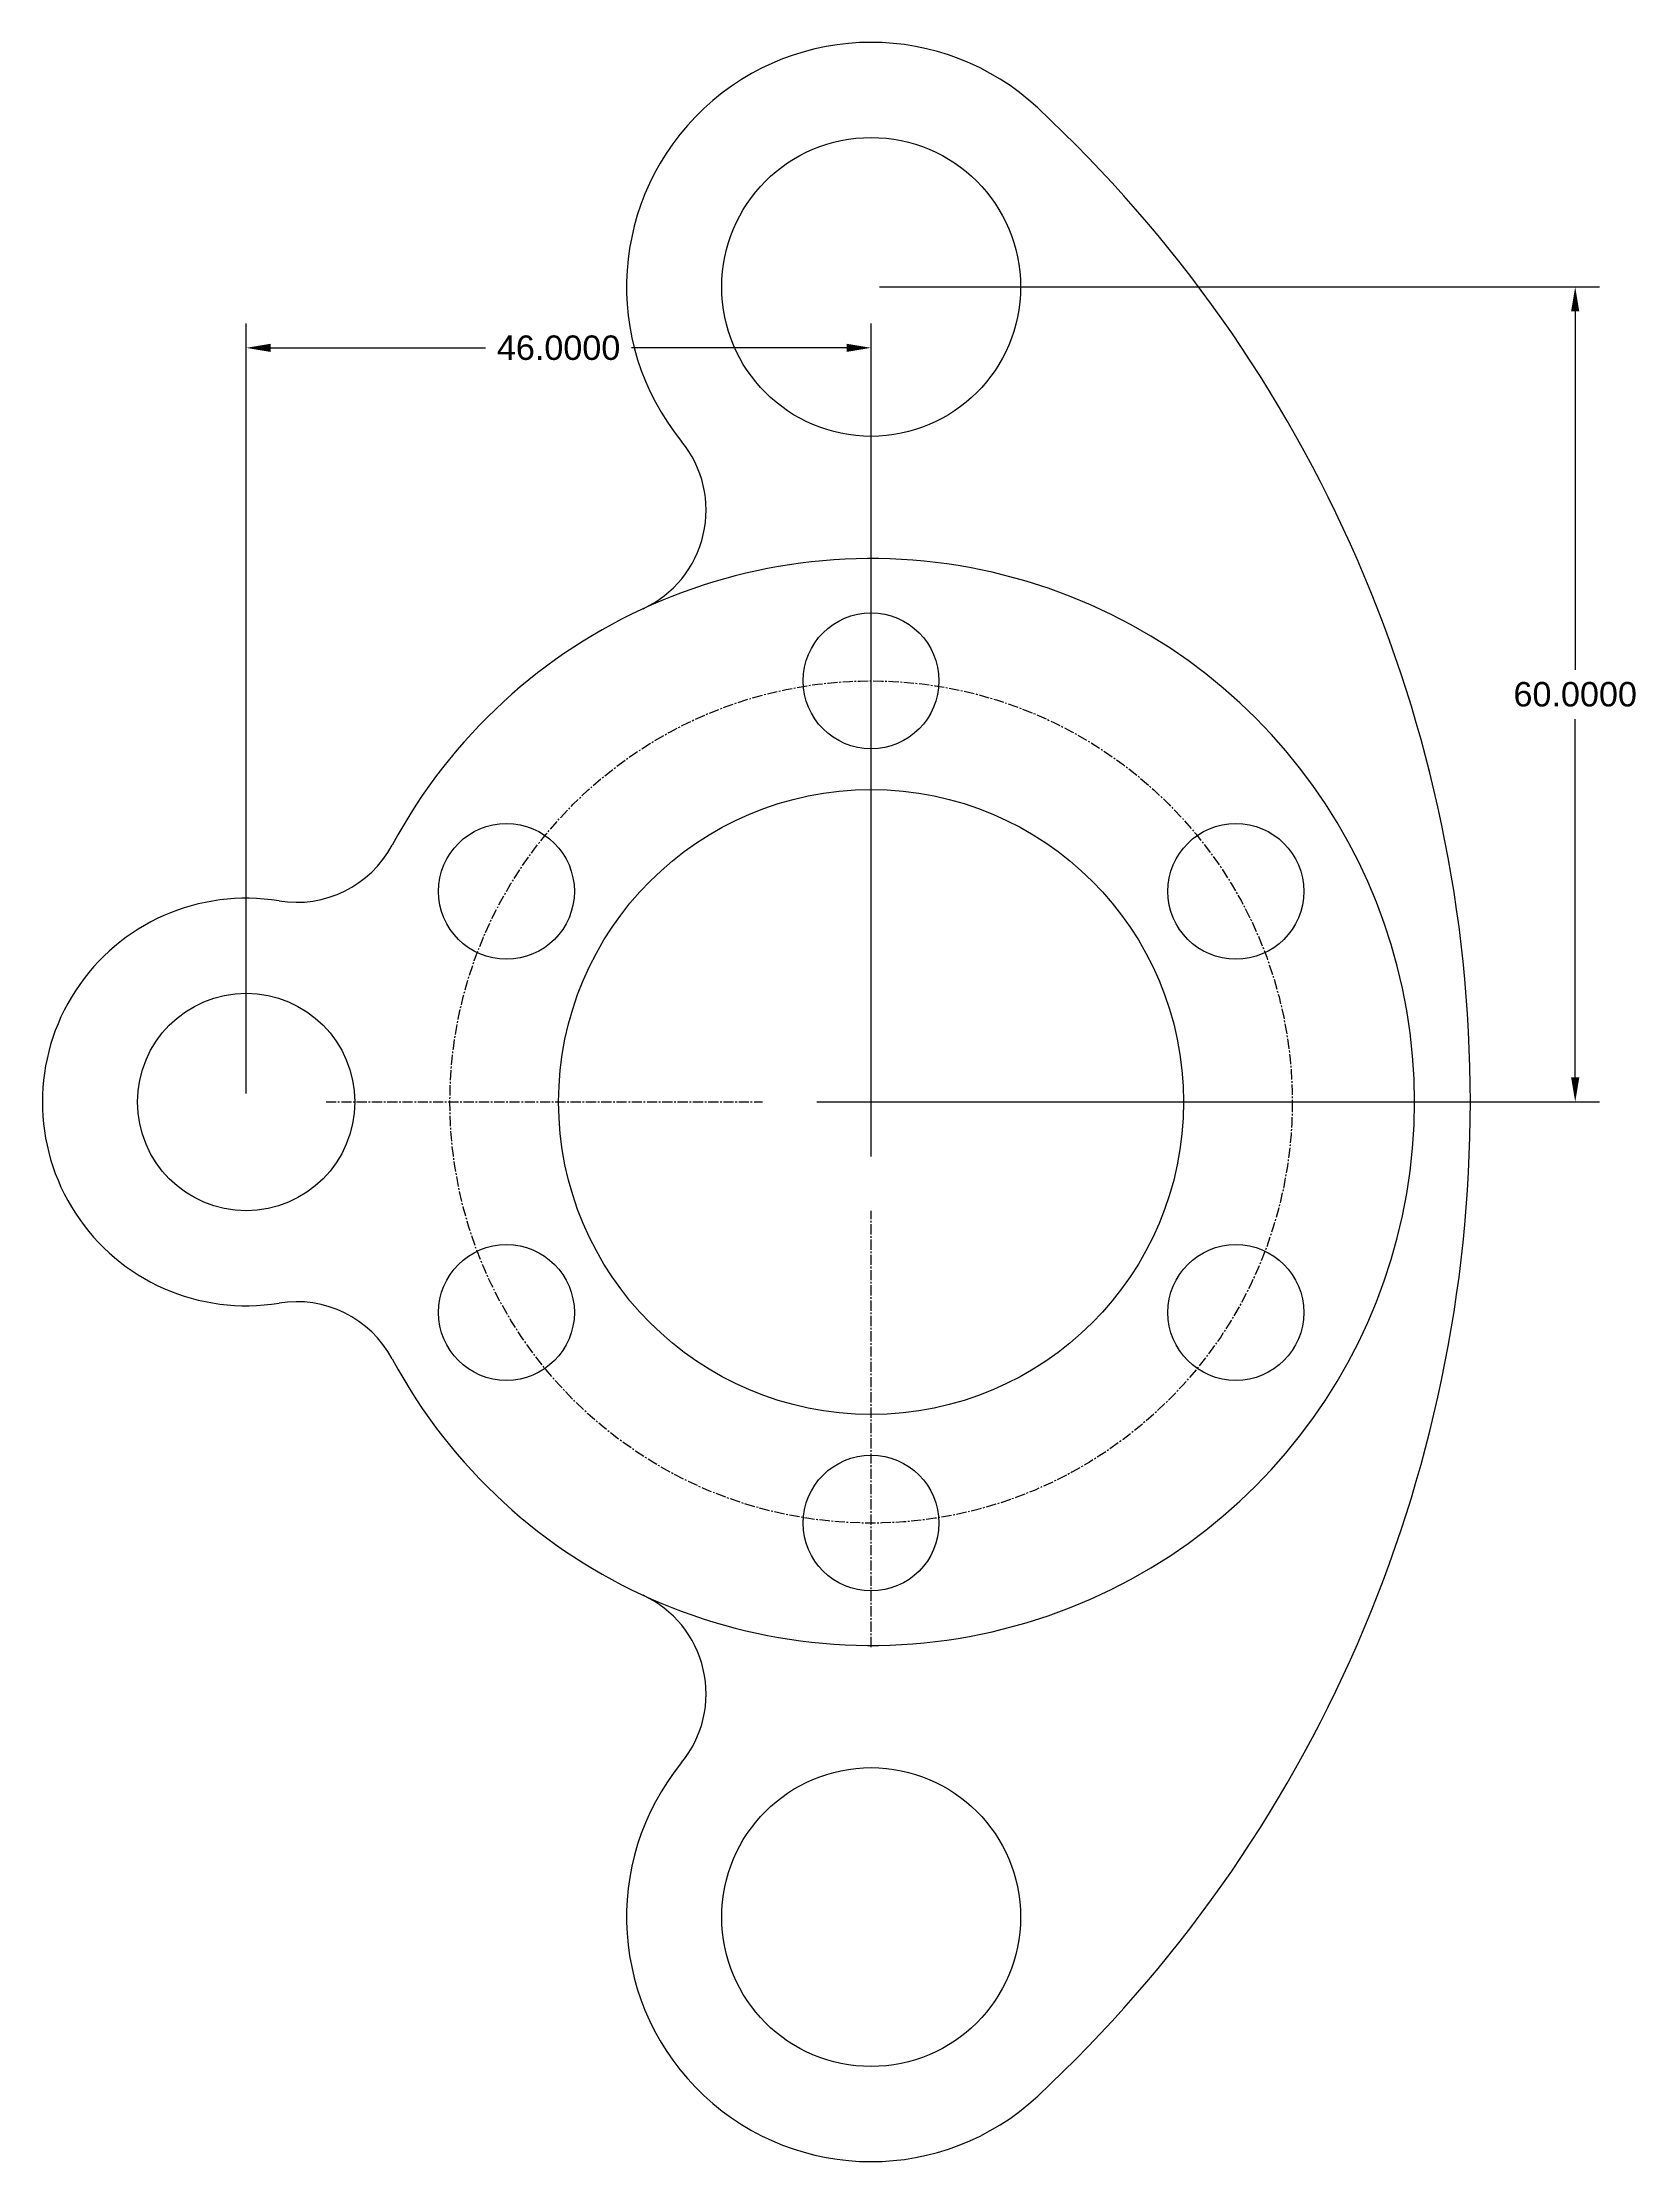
# Model space of a CAD drawing. Header units: inches. Extents: x 70512 to 70629, y -23587 to -23431.
import ezdxf

# ---------------------------------------------------------------- set-up
doc = ezdxf.new("R2010")
doc.units = ezdxf.units.IN
doc.header["$MEASUREMENT"] = 0
doc.linetypes.add('CENTER2', pattern=[1.125, 0.75, -0.125, 0.125, -0.125])
doc.styles.get("Standard").update_dxf_attribs({"font": 'arial.ttf'})
doc.dimstyles.new('Annotative', dxfattribs={"dimscale": 0, "dimtxt": 0.18, "dimasz": 0.18, "dimexe": 0.18, "dimexo": 0.0625, "dimgap": 0.09, "dimtad": 0, "dimtih": 1, "dimtoh": 1, "dimdec": 4, "dimzin": 0, "dimdsep": 46, "dimtxsty": 'Standard', "dimcen": 0.09, "dimadec": 0, "dimazin": 0, "dimtfac": 1, "dimtdec": 4, "dimtofl": 0, "dimtmove": 0, "dimatfit": 3, "dimfxl": 1, "dimtolj": 1, "dimtzin": 0, "dimarcsym": 0})

# ---------------------------------------------------------------- blocks, each defined once
blk = doc.blocks.new('*U13')
at = {"color": 0, "linetype": 'CENTER2', "transparency": 16777216}
for p, q in [((0, 8), (0, 40.12)), ((-40.12, 0), (-8, 0)), ((8, 0), (40.12, 0)), ((0, -40.12), (0, -8))]:
    blk.add_line(p, q, dxfattribs=at)
at = {"color": 0, "linetype": 'Continuous', "transparency": 16777216}
for p, q in [((0, -4), (0, 4)), ((-4, 0), (4, 0))]:
    blk.add_line(p, q, dxfattribs=at)
blk = doc.blocks.new('*D14')
at = {"color": 0, "lineweight": -2, "transparency": 16777216}
for p, q in [((70526.57, -23508.06), (70526.57, -23451.37)), ((70572.57, -23508.06), (70572.57, -23451.37)), ((70528.37, -23453.17), (70544.2, -23453.17)), ((70570.77, -23453.17), (70554.94, -23453.17))]:
    blk.add_line(p, q, dxfattribs=at)
at = {"color": 0, "transparency": 16777216}
for points in [[(70528.37, -23452.87), (70528.37, -23453.47), (70526.57, -23453.17)], [(70570.77, -23452.87), (70570.77, -23453.47), (70572.57, -23453.17)]]:
    blk.add_solid(points, dxfattribs=at)
at = {"layer": 'Defpoints', "color": 0, "transparency": 16777216}
for p in [(70526.57, -23453.17), (70526.57, -23508.68), (70572.57, -23508.68)]:
    blk.add_point(p, dxfattribs=at)
at = {"color": 0, "transparency": 16777216, "insert": (70549.57, -23453.17), "char_height": 1.8, "attachment_point": 5}
blk.add_mtext('\\A1;46.0000', dxfattribs=at)
blk = doc.blocks.new('*D15')
at = {"color": 0, "lineweight": -2, "transparency": 16777216}
for p, q in [((70573.2, -23448.68), (70626.2, -23448.68)), ((70624.4, -23450.48), (70624.4, -23476.87)), ((70624.4, -23506.88), (70624.4, -23480.5)), ((70573.2, -23508.68), (70626.2, -23508.68))]:
    blk.add_line(p, q, dxfattribs=at)
at = {"color": 0, "transparency": 16777216}
for points in [[(70624.1, -23450.48), (70624.7, -23450.48), (70624.4, -23448.68)], [(70624.1, -23506.88), (70624.7, -23506.88), (70624.4, -23508.68)]]:
    blk.add_solid(points, dxfattribs=at)
at = {"layer": 'Defpoints', "color": 0, "transparency": 16777216}
for p in [(70572.57, -23448.68), (70624.4, -23448.68), (70572.57, -23508.68)]:
    blk.add_point(p, dxfattribs=at)
at = {"color": 0, "transparency": 16777216, "insert": (70624.4, -23478.68), "char_height": 1.8, "attachment_point": 5}
blk.add_mtext('\\A1;60.0000', dxfattribs=at)
blk = doc.blocks.new('*U16')
blk.add_circle((0, 0), 5)
blk = doc.blocks.new('*U17')
at = {"color": 0, "linetype": 'ByBlock', "lineweight": -2, "transparency": 16777216}
blk.add_blockref('*U16', (70572.57, -23477.68), dxfattribs=at)
for p, rotation in [((70545.73, -23493.18), 59.99999999999999), ((70599.42, -23493.18), 299.9999999999999), ((70545.73, -23524.18), 120), ((70599.42, -23524.18), 240), ((70572.57, -23539.68), 180)]:
    blk.add_blockref('*U16', p, dxfattribs=dict(at, rotation=rotation))

msp = doc.modelspace()

# ---------------------------------------------------------------- linework, layer by layer
for centre, radius in [((70572.57331, -23448.6845), 11), ((70572.57331, -23508.6845), 23), ((70526.57331, -23508.6845), 8), ((70572.57331, -23568.6845), 11)]:
    msp.add_circle(centre, radius)
at = {"linetype": 'CENTER2'}
msp.add_circle((70572.57331, -23508.6845), 31, dxfattribs=at)
for centre, radius, start, end in [((70572.57331, -23448.6845), 18, 47.0297161, 219.2016251), ((70516.68056, -23508.6845), 100, 312.9702839, 47.0297161), ((70552.42522, -23465.11783), 8, 294.8189241, 39.2016251), ((70572.57331, -23508.6845), 40, 208.2229463, 151.7770537), ((70530.27983, -23485.98512), 8, 260.7261663, 331.7770537), ((70526.57331, -23508.6845), 15, 80.7261663, 279.2738337), ((70530.27983, -23531.38388), 8, 28.2229463, 99.2738337), ((70552.42522, -23552.25117), 8, 320.7983749, 65.1810759), ((70572.57331, -23568.6845), 18, 140.7983749, 312.9702839)]:
    msp.add_arc(centre, radius, start, end)

# ---------------------------------------------------------------- block references
msp.add_blockref('*U13', (70572.57331, -23508.6845), dxfattribs=at)
msp.add_blockref('*U17', (0, 0))

# ---------------------------------------------------------------- dimensions: what is measured, and where the dimension line sits
dim = msp.add_linear_dim(base=(70624.40026, -23448.6845), p1=(70572.57331, -23508.6845), p2=(70572.57331, -23448.6845), angle=90, dimstyle='Annotative')
dim.commit()
dim.dimension.update_dxf_attribs({"geometry": '*D15', "text_midpoint": (70624.40026, -23478.6845)})
dim = msp.add_linear_dim(base=(70526.57331, -23453.16859), p1=(70572.57331, -23508.6845), p2=(70526.57331, -23508.6845), dimstyle='Annotative')
dim.commit()
dim.dimension.update_dxf_attribs({"geometry": '*D14', "text_midpoint": (70549.57331, -23453.16859)})

doc.saveas('drawing.dxf')
